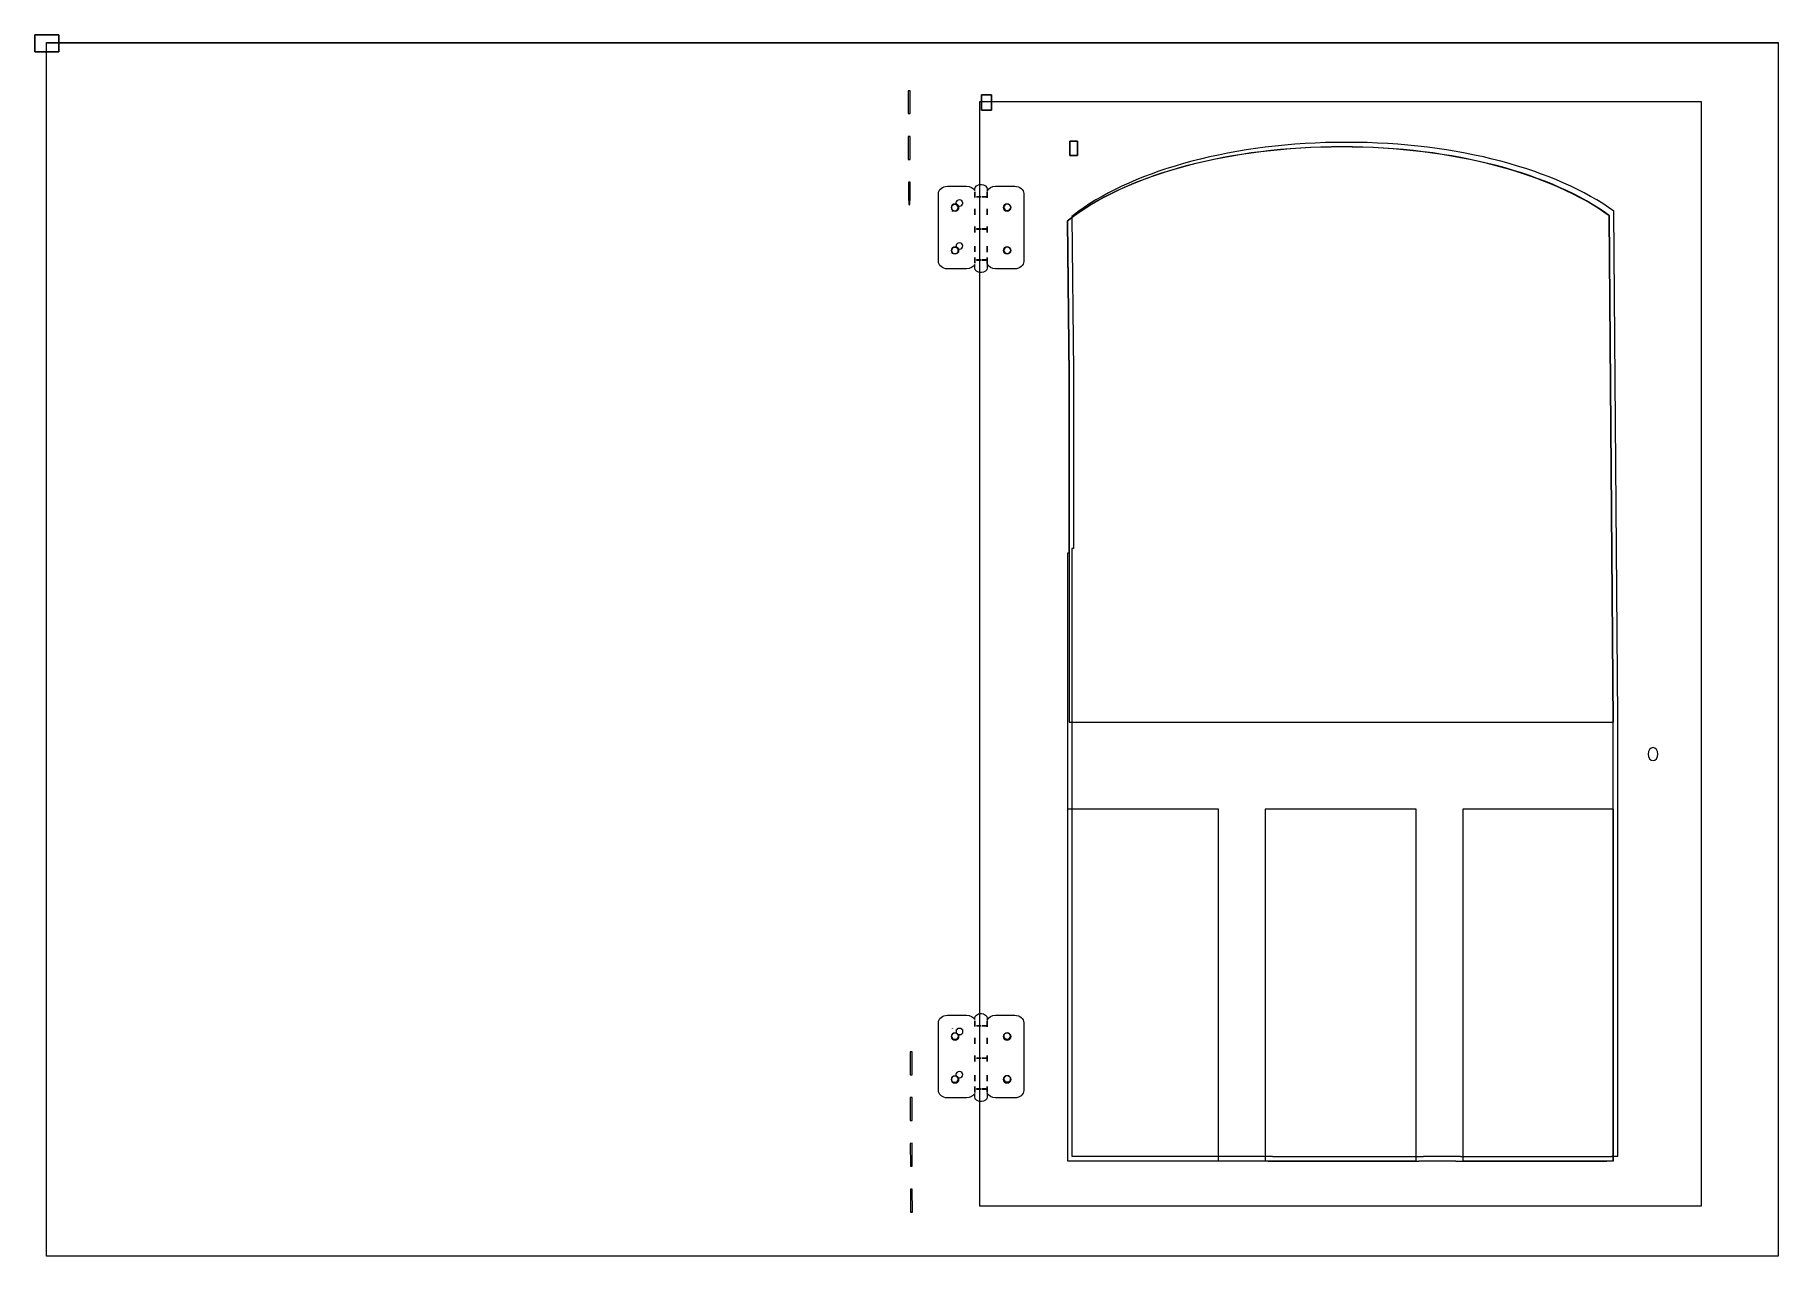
# Model space of a CAD drawing. Header units: centimetres. Extents: x -12.1 to 11.9, y -8.3 to 8.4.
import ezdxf

# ---------------------------------------------------------------- set-up
doc = ezdxf.new("R2010")
doc.units = ezdxf.units.CM
doc.header["$MEASUREMENT"] = 0
doc.header["$XCLIPFRAME"] = 0
doc.layers.add('Layer 1', color=7, linetype='Continuous')
picture_1 = doc.add_image_def('image1.jpg', size_in_pixel=(1713, 1200))
picture_2 = doc.add_image_def('image2.jpg', size_in_pixel=(1713, 1200))
picture_3 = doc.add_image_def('image3.jpg', size_in_pixel=(540, 1002))
picture_4 = doc.add_image_def('image4.jpg', size_in_pixel=(6, 6))
picture_5 = doc.add_image_def('image5.jpg', size_in_pixel=(6, 6))
picture_6 = doc.add_image_def('image6.jpg', size_in_pixel=(6, 6))
picture_7 = doc.add_image_def('image7.jpg', size_in_pixel=(6, 6))
picture_8 = doc.add_image_def('image8.jpg', size_in_pixel=(713, 1092))

msp = doc.modelspace()

# ---------------------------------------------------------------- linework, layer by layer
at = {"layer": 'Layer 1', "lineweight": 13}
for points, knots in [([(-11.89769, 8.33425), (-11.89769, 8.33425), (-11.89769, -8.3345), (-11.89769, -8.3345), (-11.89769, -8.3345), (-11.89769, -8.3345), (11.89745, -8.3345), (11.89745, -8.3345), (11.89745, -8.3345), (11.89745, -8.3345), (11.89745, 8.33425), (11.89745, 8.33425), (11.89745, 8.33425), (11.89745, 8.33425), (-11.89769, 8.33425), (-11.89769, 8.33425)], [0, 0, 0, 0, 0.2, 0.2, 0.2, 0.2, 0.4, 0.4, 0.4, 0.4, 0.6, 0.6, 0.6, 0.6, 1, 1, 1, 1]), ([(-11.8973, 8.33455), (-11.8973, 8.33455), (-11.8973, -8.3342), (-11.8973, -8.3342), (-11.8973, -8.3342), (-11.8973, -8.3342), (11.89784, -8.3342), (11.89784, -8.3342), (11.89784, -8.3342), (11.89784, -8.3342), (11.89784, 8.33455), (11.89784, 8.33455), (11.89784, 8.33455), (11.89784, 8.33455), (-11.8973, 8.33455), (-11.8973, 8.33455)], [0, 0, 0, 0, 0.2, 0.2, 0.2, 0.2, 0.4, 0.4, 0.4, 0.4, 0.6, 0.6, 0.6, 0.6, 1, 1, 1, 1]), ([(-0.05593, 7.67362), (-0.05593, 7.67362), (-0.0303, 7.67362), (-0.0303, 7.67362), (-0.0303, 7.67362), (-0.0303, 7.67362), (-0.02947, 7.35943), (-0.02947, 7.35943), (-0.02947, 7.35943), (-0.02947, 7.35943), (-0.0551, 7.35943), (-0.0551, 7.35943), (-0.0551, 7.35943), (-0.0551, 7.35943), (-0.05593, 7.67362), (-0.05593, 7.67362)], [0, 0, 0, 0, 0.2, 0.2, 0.2, 0.2, 0.4, 0.4, 0.4, 0.4, 0.6, 0.6, 0.6, 0.6, 1, 1, 1, 1]), ([(-0.05554, 7.67392), (-0.05554, 7.67392), (-0.02991, 7.67392), (-0.02991, 7.67392), (-0.02991, 7.67392), (-0.02991, 7.67392), (-0.02908, 7.35973), (-0.02908, 7.35973), (-0.02908, 7.35973), (-0.02908, 7.35973), (-0.05471, 7.35973), (-0.05471, 7.35973), (-0.05471, 7.35973), (-0.05471, 7.35973), (-0.05554, 7.67392), (-0.05554, 7.67392)], [0, 0, 0, 0, 0.2, 0.2, 0.2, 0.2, 0.4, 0.4, 0.4, 0.4, 0.6, 0.6, 0.6, 0.6, 1, 1, 1, 1]), ([(0.93084, 7.52793), (0.93084, 7.52793), (0.93084, -7.64923), (0.93084, -7.64923), (0.93084, -7.64923), (0.93084, -7.64923), (10.84114, -7.64923), (10.84114, -7.64923), (10.84114, -7.64923), (10.84114, -7.64923), (10.84114, 7.52793), (10.84114, 7.52793), (10.84114, 7.52793), (10.84114, 7.52793), (0.93084, 7.52793), (0.93084, 7.52793)], [0, 0, 0, 0, 0.2, 0.2, 0.2, 0.2, 0.4, 0.4, 0.4, 0.4, 0.6, 0.6, 0.6, 0.6, 1, 1, 1, 1]), ([(-0.02865, 7.04524), (-0.02865, 7.04524), (-0.02782, 6.73022), (-0.02782, 6.73022), (-0.02782, 6.73022), (-0.02782, 6.73022), (-0.05428, 6.73022), (-0.05428, 6.73022), (-0.05428, 6.73022), (-0.05428, 6.73022), (-0.05511, 7.04441), (-0.05511, 7.04441), (-0.05511, 7.04441), (-0.05511, 7.04441), (-0.02865, 7.04524), (-0.02865, 7.04524)], [0, 0, 0, 0, 0.2, 0.2, 0.2, 0.2, 0.4, 0.4, 0.4, 0.4, 0.6, 0.6, 0.6, 0.6, 1, 1, 1, 1]), ([(-0.02826, 7.04554), (-0.02826, 7.04554), (-0.02743, 6.73052), (-0.02743, 6.73052), (-0.02743, 6.73052), (-0.02743, 6.73052), (-0.05389, 6.73052), (-0.05389, 6.73052), (-0.05389, 6.73052), (-0.05389, 6.73052), (-0.05472, 7.04471), (-0.05472, 7.04471), (-0.05472, 7.04471), (-0.05472, 7.04471), (-0.02826, 7.04554), (-0.02826, 7.04554)], [0, 0, 0, 0, 0.2, 0.2, 0.2, 0.2, 0.4, 0.4, 0.4, 0.4, 0.6, 0.6, 0.6, 0.6, 1, 1, 1, 1]), ([(5.96499, 6.96503), (7.5049, 6.96503), (8.8593, 6.58789), (9.64022, 6.01832), (9.64022, 6.01832), (9.64022, 6.01832), (9.69562, -0.93774), (9.69562, -0.93774), (9.69562, -0.93774), (9.69562, -0.93774), (9.69397, -0.93774), (9.69397, -0.93774), (9.69397, -0.93774), (9.69397, -0.93774), (9.69397, -6.96363), (9.69397, -6.96363), (9.69397, -6.96363), (9.69397, -6.96363), (9.60633, -6.96363), (9.60633, -6.96363), (9.60633, -6.96363), (9.60633, -6.96363), (9.60633, -6.96528), (9.60633, -6.96528), (9.60633, -6.96528), (9.60633, -6.96528), (7.53266, -6.96528), (7.53266, -6.96528), (7.53266, -6.96528), (7.53266, -6.96528), (7.53266, -6.96363), (7.53266, -6.96363), (7.53266, -6.96363), (7.53266, -6.96363), (7.02582, -6.96363), (7.02582, -6.96363), (7.02582, -6.96363), (7.02582, -6.96363), (7.02582, -6.96528), (7.02582, -6.96528), (7.02582, -6.96528), (7.02582, -6.96528), (4.95215, -6.96528), (4.95215, -6.96528), (4.95215, -6.96528), (4.95215, -6.96528), (4.95215, -6.96363), (4.95215, -6.96363), (4.95215, -6.96363), (4.95215, -6.96363), (2.1947, -6.96363), (2.1947, -6.96363), (2.1947, -6.96363), (2.1947, -6.96363), (2.1947, 1.38397), (2.1947, 1.38397), (2.1947, 1.38397), (2.1947, 1.38397), (2.21372, 1.38397), (2.21372, 1.38397), (2.21372, 1.38397), (2.21372, 1.38397), (2.21372, 3.82144), (2.21372, 3.82144), (2.21372, 3.82144), (2.21372, 3.82144), (2.19388, 5.94555), (2.19388, 5.94555), (2.19388, 5.94555), (2.19388, 5.94555), (2.28896, 6.01831), (2.28896, 6.01831), (2.28896, 6.01831), (3.06987, 6.58788), (4.42511, 6.96502), (5.96501, 6.96502), (5.96501, 6.96502), (5.96501, 6.96502), (5.96499, 6.96503), (5.96499, 6.96503)], [0, 0, 0, 0, 0.04761905, 0.04761905, 0.04761905, 0.04761905, 0.0952381, 0.0952381, 0.0952381, 0.0952381, 0.14285714, 0.14285714, 0.14285714, 0.14285714, 0.19047619, 0.19047619, 0.19047619, 0.19047619, 0.23809524, 0.23809524, 0.23809524, 0.23809524, 0.28571429, 0.28571429, 0.28571429, 0.28571429, 0.33333333, 0.33333333, 0.33333333, 0.33333333, 0.38095238, 0.38095238, 0.38095238, 0.38095238, 0.42857143, 0.42857143, 0.42857143, 0.42857143, 0.47619048, 0.47619048, 0.47619048, 0.47619048, 0.52380952, 0.52380952, 0.52380952, 0.52380952, 0.57142857, 0.57142857, 0.57142857, 0.57142857, 0.61904762, 0.61904762, 0.61904762, 0.61904762, 0.66666667, 0.66666667, 0.66666667, 0.66666667, 0.71428571, 0.71428571, 0.71428571, 0.71428571, 0.76190476, 0.76190476, 0.76190476, 0.76190476, 0.80952381, 0.80952381, 0.80952381, 0.80952381, 0.85714286, 0.85714286, 0.85714286, 0.85714286, 0.9047619, 0.9047619, 0.9047619, 0.9047619, 1, 1, 1, 1]), ([(5.90186, 6.9019), (7.44177, 6.9019), (8.79617, 6.52476), (9.57709, 5.95519), (9.57709, 5.95519), (9.57709, 5.95519), (9.63249, -1.00087), (9.63249, -1.00087), (9.63249, -1.00087), (9.63249, -1.00087), (9.63084, -1.00087), (9.63084, -1.00087), (9.63084, -1.00087), (9.63084, -1.00087), (9.63084, -7.02676), (9.63084, -7.02676), (9.63084, -7.02676), (9.63084, -7.02676), (9.5432, -7.02676), (9.5432, -7.02676), (9.5432, -7.02676), (9.5432, -7.02676), (9.5432, -7.02841), (9.5432, -7.02841), (9.5432, -7.02841), (9.5432, -7.02841), (7.46953, -7.02841), (7.46953, -7.02841), (7.46953, -7.02841), (7.46953, -7.02841), (7.46953, -7.02676), (7.46953, -7.02676), (7.46953, -7.02676), (7.46953, -7.02676), (6.96269, -7.02676), (6.96269, -7.02676), (6.96269, -7.02676), (6.96269, -7.02676), (6.96269, -7.02841), (6.96269, -7.02841), (6.96269, -7.02841), (6.96269, -7.02841), (4.88902, -7.02841), (4.88902, -7.02841), (4.88902, -7.02841), (4.88902, -7.02841), (4.88902, -7.02676), (4.88902, -7.02676), (4.88902, -7.02676), (4.88902, -7.02676), (2.13157, -7.02676), (2.13157, -7.02676), (2.13157, -7.02676), (2.13157, -7.02676), (2.13157, 1.32084), (2.13157, 1.32084), (2.13157, 1.32084), (2.13157, 1.32084), (2.15059, 1.32084), (2.15059, 1.32084), (2.15059, 1.32084), (2.15059, 1.32084), (2.15059, 3.75831), (2.15059, 3.75831), (2.15059, 3.75831), (2.15059, 3.75831), (2.13075, 5.88242), (2.13075, 5.88242), (2.13075, 5.88242), (2.13075, 5.88242), (2.22583, 5.95518), (2.22583, 5.95518), (2.22583, 5.95518), (3.00672, 6.52477), (4.36196, 6.9019), (5.90186, 6.9019)], [0, 0, 0, 0, 0.05, 0.05, 0.05, 0.05, 0.1, 0.1, 0.1, 0.1, 0.15, 0.15, 0.15, 0.15, 0.2, 0.2, 0.2, 0.2, 0.25, 0.25, 0.25, 0.25, 0.3, 0.3, 0.3, 0.3, 0.35, 0.35, 0.35, 0.35, 0.4, 0.4, 0.4, 0.4, 0.45, 0.45, 0.45, 0.45, 0.5, 0.5, 0.5, 0.5, 0.55, 0.55, 0.55, 0.55, 0.6, 0.6, 0.6, 0.6, 0.65, 0.65, 0.65, 0.65, 0.7, 0.7, 0.7, 0.7, 0.75, 0.75, 0.75, 0.75, 0.8, 0.8, 0.8, 0.8, 0.85, 0.85, 0.85, 0.85, 0.9, 0.9, 0.9, 0.9, 1, 1, 1, 1]), ([(5.90584, 6.9045), (7.44574, 6.9045), (8.80098, 6.52736), (9.58189, 5.95779), (9.58189, 5.95779), (9.58189, 5.95779), (9.63729, -0.9991), (9.63729, -0.9991), (9.63729, -0.9991), (9.63729, -0.9991), (2.15537, -0.9991), (2.15537, -0.9991), (2.15537, -0.9991), (2.15537, -0.9991), (2.15537, 3.76009), (2.15537, 3.76009), (2.15537, 3.76009), (2.15537, 3.76009), (2.1347, 5.8842), (2.1347, 5.8842), (2.1347, 5.8842), (2.1347, 5.8842), (2.23061, 5.95779), (2.23061, 5.95779), (2.23061, 5.95779), (3.01152, 6.52736), (4.36593, 6.9045), (5.90584, 6.9045)], [0, 0, 0, 0, 0.125, 0.125, 0.125, 0.125, 0.25, 0.25, 0.25, 0.25, 0.375, 0.375, 0.375, 0.375, 0.5, 0.5, 0.5, 0.5, 0.625, 0.625, 0.625, 0.625, 0.75, 0.75, 0.75, 0.75, 1, 1, 1, 1]), ([(-0.05345, 6.41602), (-0.05345, 6.41602), (-0.02699, 6.41602), (-0.02699, 6.41602), (-0.02699, 6.41602), (-0.02699, 5.9982), (-0.0541, 5.99875), (-0.05345, 6.41602)], [0, 0, 0, 0, 0.33333333, 0.33333333, 0.33333333, 0.33333333, 1, 1, 1, 1]), ([(-0.05306, 6.41633), (-0.05306, 6.41633), (-0.0266, 6.41633), (-0.0266, 6.41633), (-0.0266, 6.41633), (-0.0266, 5.99851), (-0.05371, 5.99906), (-0.05306, 6.41633)], [0, 0, 0, 0, 0.33333333, 0.33333333, 0.33333333, 0.33333333, 1, 1, 1, 1]), ([(0.58456, 6.11146), (0.61059, 6.11146), (0.63169, 6.09219), (0.63169, 6.06847), (0.63169, 6.06847), (0.63169, 6.04475), (0.61059, 6.02548), (0.58456, 6.02548), (0.58456, 6.02548), (0.55853, 6.02548), (0.53743, 6.04475), (0.53743, 6.06847), (0.53743, 6.06847), (0.53743, 6.09219), (0.55853, 6.11146), (0.58456, 6.11146)], [0, 0, 0, 0, 0.2, 0.2, 0.2, 0.2, 0.4, 0.4, 0.4, 0.4, 0.6, 0.6, 0.6, 0.6, 1, 1, 1, 1]), ([(0.64769, 6.17459), (0.67372, 6.17459), (0.69482, 6.15532), (0.69482, 6.1316), (0.69482, 6.1316), (0.69482, 6.10788), (0.67372, 6.08861), (0.64769, 6.08861), (0.64769, 6.08861), (0.62166, 6.08861), (0.60056, 6.10788), (0.60056, 6.1316), (0.60056, 6.1316), (0.60056, 6.15532), (0.62166, 6.17459), (0.64769, 6.17459)], [0, 0, 0, 0, 0.2, 0.2, 0.2, 0.2, 0.4, 0.4, 0.4, 0.4, 0.6, 0.6, 0.6, 0.6, 1, 1, 1, 1]), ([(0.64808, 6.17489), (0.67411, 6.17489), (0.69521, 6.15562), (0.69521, 6.1319), (0.69521, 6.1319), (0.69521, 6.10818), (0.67411, 6.08891), (0.64808, 6.08891), (0.64808, 6.08891), (0.62205, 6.08891), (0.60095, 6.10818), (0.60095, 6.1319), (0.60095, 6.1319), (0.60095, 6.15562), (0.62205, 6.17489), (0.64808, 6.17489)], [0, 0, 0, 0, 0.2, 0.2, 0.2, 0.2, 0.4, 0.4, 0.4, 0.4, 0.6, 0.6, 0.6, 0.6, 1, 1, 1, 1]), ([(1.30622, 6.11571), (1.33226, 6.11571), (1.35335, 6.09644), (1.35335, 6.07272), (1.35335, 6.07272), (1.35335, 6.049), (1.33225, 6.02973), (1.30622, 6.02973), (1.30622, 6.02973), (1.28019, 6.02973), (1.25909, 6.049), (1.25909, 6.07272), (1.25909, 6.07272), (1.25909, 6.09644), (1.28019, 6.11571), (1.30622, 6.11571)], [0, 0, 0, 0, 0.2, 0.2, 0.2, 0.2, 0.4, 0.4, 0.4, 0.4, 0.6, 0.6, 0.6, 0.6, 1, 1, 1, 1]), ([(0.58539, 5.52194), (0.61142, 5.52194), (0.63252, 5.50267), (0.63252, 5.47895), (0.63252, 5.47895), (0.63252, 5.45523), (0.61142, 5.43596), (0.58539, 5.43596), (0.58539, 5.43596), (0.55936, 5.43596), (0.53826, 5.45523), (0.53826, 5.47895), (0.53826, 5.47895), (0.53826, 5.50267), (0.55936, 5.52194), (0.58539, 5.52194)], [0, 0, 0, 0, 0.2, 0.2, 0.2, 0.2, 0.4, 0.4, 0.4, 0.4, 0.6, 0.6, 0.6, 0.6, 1, 1, 1, 1]), ([(0.64852, 5.58507), (0.67455, 5.58507), (0.69565, 5.5658), (0.69565, 5.54208), (0.69565, 5.54208), (0.69565, 5.51836), (0.67455, 5.49909), (0.64852, 5.49909), (0.64852, 5.49909), (0.62249, 5.49909), (0.60139, 5.51836), (0.60139, 5.54208), (0.60139, 5.54208), (0.60139, 5.5658), (0.62249, 5.58507), (0.64852, 5.58507)], [0, 0, 0, 0, 0.2, 0.2, 0.2, 0.2, 0.4, 0.4, 0.4, 0.4, 0.6, 0.6, 0.6, 0.6, 1, 1, 1, 1]), ([(0.64891, 5.58537), (0.67494, 5.58537), (0.69604, 5.5661), (0.69604, 5.54238), (0.69604, 5.54238), (0.69604, 5.51866), (0.67494, 5.49939), (0.64891, 5.49939), (0.64891, 5.49939), (0.62288, 5.49939), (0.60178, 5.51866), (0.60178, 5.54238), (0.60178, 5.54238), (0.60178, 5.5661), (0.62288, 5.58537), (0.64891, 5.58537)], [0, 0, 0, 0, 0.2, 0.2, 0.2, 0.2, 0.4, 0.4, 0.4, 0.4, 0.6, 0.6, 0.6, 0.6, 1, 1, 1, 1]), ([(1.30539, 5.52536), (1.33142, 5.52536), (1.35252, 5.50609), (1.35252, 5.48237), (1.35252, 5.48237), (1.35252, 5.45865), (1.33142, 5.43938), (1.30539, 5.43938), (1.30539, 5.43938), (1.27936, 5.43938), (1.25826, 5.45865), (1.25826, 5.48237), (1.25826, 5.48237), (1.25826, 5.50609), (1.27936, 5.52536), (1.30539, 5.52536)], [0, 0, 0, 0, 0.2, 0.2, 0.2, 0.2, 0.4, 0.4, 0.4, 0.4, 0.6, 0.6, 0.6, 0.6, 1, 1, 1, 1]), ([(10.17968, -1.34884), (10.21664, -1.34884), (10.24665, -1.38886), (10.24665, -1.43814), (10.24665, -1.43814), (10.24665, -1.48742), (10.21664, -1.52744), (10.17968, -1.52744), (10.17968, -1.52744), (10.14272, -1.52744), (10.11271, -1.48742), (10.11271, -1.43814), (10.11271, -1.43814), (10.11271, -1.38886), (10.14272, -1.34884), (10.17968, -1.34884)], [0, 0, 0, 0, 0.2, 0.2, 0.2, 0.2, 0.4, 0.4, 0.4, 0.4, 0.6, 0.6, 0.6, 0.6, 1, 1, 1, 1]), ([(2.1347, -2.19386), (2.1347, -2.19386), (4.20837, -2.19386), (4.20837, -2.19386), (4.20837, -2.19386), (4.20837, -2.19386), (4.20837, -7.02581), (4.20837, -7.02581), (4.20837, -7.02581), (4.20837, -7.02581), (2.1347, -7.02581), (2.1347, -7.02581), (2.1347, -7.02581), (2.1347, -7.02581), (2.1347, -2.19386), (2.1347, -2.19386)], [0, 0, 0, 0, 0.2, 0.2, 0.2, 0.2, 0.4, 0.4, 0.4, 0.4, 0.6, 0.6, 0.6, 0.6, 1, 1, 1, 1]), ([(4.84916, -2.19386), (4.84916, -2.19386), (6.92283, -2.19386), (6.92283, -2.19386), (6.92283, -2.19386), (6.92283, -2.19386), (6.92283, -7.02581), (6.92283, -7.02581), (6.92283, -7.02581), (6.92283, -7.02581), (4.84916, -7.02581), (4.84916, -7.02581), (4.84916, -7.02581), (4.84916, -7.02581), (4.84916, -2.19386), (4.84916, -2.19386)], [0, 0, 0, 0, 0.2, 0.2, 0.2, 0.2, 0.4, 0.4, 0.4, 0.4, 0.6, 0.6, 0.6, 0.6, 1, 1, 1, 1]), ([(7.56362, -2.19386), (7.56362, -2.19386), (9.63729, -2.19386), (9.63729, -2.19386), (9.63729, -2.19386), (9.63729, -2.19386), (9.63729, -7.02581), (9.63729, -7.02581), (9.63729, -7.02581), (9.63729, -7.02581), (7.56362, -7.02581), (7.56362, -7.02581), (7.56362, -7.02581), (7.56362, -7.02581), (7.56362, -2.19386), (7.56362, -2.19386)], [0, 0, 0, 0, 0.2, 0.2, 0.2, 0.2, 0.4, 0.4, 0.4, 0.4, 0.6, 0.6, 0.6, 0.6, 1, 1, 1, 1]), ([(0.58622, -5.26976), (0.61225, -5.26976), (0.63335, -5.28903), (0.63335, -5.31275), (0.63335, -5.31275), (0.63335, -5.33647), (0.61225, -5.35574), (0.58622, -5.35574), (0.58622, -5.35574), (0.56019, -5.35574), (0.53826, -5.33647), (0.53826, -5.31275), (0.53826, -5.31275), (0.53826, -5.28903), (0.56018, -5.26976), (0.58622, -5.26976)], [0, 0, 0, 0, 0.2, 0.2, 0.2, 0.2, 0.4, 0.4, 0.4, 0.4, 0.6, 0.6, 0.6, 0.6, 1, 1, 1, 1]), ([(0.64934, -5.20663), (0.67537, -5.20663), (0.69647, -5.2259), (0.69647, -5.24962), (0.69647, -5.24962), (0.69647, -5.27334), (0.67537, -5.29261), (0.64934, -5.29261), (0.64934, -5.29261), (0.62331, -5.29261), (0.60138, -5.27334), (0.60138, -5.24962), (0.60138, -5.24962), (0.60138, -5.2259), (0.6233, -5.20663), (0.64934, -5.20663)], [0, 0, 0, 0, 0.2, 0.2, 0.2, 0.2, 0.4, 0.4, 0.4, 0.4, 0.6, 0.6, 0.6, 0.6, 1, 1, 1, 1]), ([(0.64974, -5.20632), (0.67577, -5.20632), (0.69687, -5.22559), (0.69687, -5.24931), (0.69687, -5.24931), (0.69687, -5.27303), (0.67577, -5.2923), (0.64974, -5.2923), (0.64974, -5.2923), (0.62371, -5.2923), (0.60178, -5.27303), (0.60178, -5.24931), (0.60178, -5.24931), (0.60178, -5.22559), (0.6237, -5.20632), (0.64974, -5.20632)], [0, 0, 0, 0, 0.2, 0.2, 0.2, 0.2, 0.4, 0.4, 0.4, 0.4, 0.6, 0.6, 0.6, 0.6, 1, 1, 1, 1]), ([(1.30374, -5.26798), (1.32977, -5.26798), (1.35087, -5.28725), (1.35087, -5.31097), (1.35087, -5.31097), (1.35087, -5.33469), (1.32977, -5.35396), (1.30374, -5.35396), (1.30374, -5.35396), (1.2777, -5.35396), (1.25661, -5.33469), (1.25661, -5.31097), (1.25661, -5.31097), (1.25661, -5.28725), (1.27771, -5.26798), (1.30374, -5.26798)], [0, 0, 0, 0, 0.2, 0.2, 0.2, 0.2, 0.4, 0.4, 0.4, 0.4, 0.6, 0.6, 0.6, 0.6, 1, 1, 1, 1]), ([(-0.02948, -5.52826), (-0.02948, -5.52826), (-0.00302, -5.52826), (-0.00302, -5.52826), (-0.00302, -5.52826), (-0.00302, -5.52826), (-0.00219, -5.84245), (-0.00219, -5.84245), (-0.00219, -5.84245), (-0.00219, -5.84245), (-0.02865, -5.84245), (-0.02865, -5.84245), (-0.02865, -5.84245), (-0.02865, -5.84245), (-0.02948, -5.52826), (-0.02948, -5.52826)], [0, 0, 0, 0, 0.2, 0.2, 0.2, 0.2, 0.4, 0.4, 0.4, 0.4, 0.6, 0.6, 0.6, 0.6, 1, 1, 1, 1]), ([(-0.02909, -5.52796), (-0.02909, -5.52796), (-0.00263, -5.52796), (-0.00263, -5.52796), (-0.00263, -5.52796), (-0.00263, -5.52796), (-0.0018, -5.84215), (-0.0018, -5.84215), (-0.0018, -5.84215), (-0.0018, -5.84215), (-0.02826, -5.84215), (-0.02826, -5.84215), (-0.02826, -5.84215), (-0.02826, -5.84215), (-0.02909, -5.52796), (-0.02909, -5.52796)], [0, 0, 0, 0, 0.2, 0.2, 0.2, 0.2, 0.4, 0.4, 0.4, 0.4, 0.6, 0.6, 0.6, 0.6, 1, 1, 1, 1]), ([(0.58456, -5.86093), (0.61059, -5.86093), (0.63169, -5.8802), (0.63169, -5.90392), (0.63169, -5.90392), (0.63169, -5.92764), (0.61059, -5.94691), (0.58456, -5.94691), (0.58456, -5.94691), (0.55853, -5.94691), (0.53743, -5.92764), (0.53743, -5.90392), (0.53743, -5.90392), (0.53743, -5.8802), (0.55853, -5.86093), (0.58456, -5.86093)], [0, 0, 0, 0, 0.2, 0.2, 0.2, 0.2, 0.4, 0.4, 0.4, 0.4, 0.6, 0.6, 0.6, 0.6, 1, 1, 1, 1]), ([(0.64769, -5.7978), (0.67372, -5.7978), (0.69482, -5.81707), (0.69482, -5.84079), (0.69482, -5.84079), (0.69482, -5.86451), (0.67372, -5.88378), (0.64769, -5.88378), (0.64769, -5.88378), (0.62166, -5.88378), (0.60056, -5.86451), (0.60056, -5.84079), (0.60056, -5.84079), (0.60056, -5.81707), (0.62166, -5.7978), (0.64769, -5.7978)], [0, 0, 0, 0, 0.2, 0.2, 0.2, 0.2, 0.4, 0.4, 0.4, 0.4, 0.6, 0.6, 0.6, 0.6, 1, 1, 1, 1]), ([(0.64808, -5.7975), (0.67411, -5.7975), (0.69521, -5.81677), (0.69521, -5.84049), (0.69521, -5.84049), (0.69521, -5.86421), (0.67411, -5.88348), (0.64808, -5.88348), (0.64808, -5.88348), (0.62205, -5.88348), (0.60095, -5.86421), (0.60095, -5.84049), (0.60095, -5.84049), (0.60095, -5.81677), (0.62205, -5.7975), (0.64808, -5.7975)], [0, 0, 0, 0, 0.2, 0.2, 0.2, 0.2, 0.4, 0.4, 0.4, 0.4, 0.6, 0.6, 0.6, 0.6, 1, 1, 1, 1]), ([(1.30456, -5.85668), (1.3306, -5.85668), (1.35169, -5.87595), (1.35169, -5.89967), (1.35169, -5.89967), (1.35169, -5.92339), (1.33059, -5.94184), (1.30456, -5.94184), (1.30456, -5.94184), (1.27853, -5.94184), (1.25743, -5.92339), (1.25743, -5.89967), (1.25743, -5.89967), (1.25743, -5.87595), (1.27853, -5.85668), (1.30456, -5.85668)], [0, 0, 0, 0, 0.2, 0.2, 0.2, 0.2, 0.4, 0.4, 0.4, 0.4, 0.6, 0.6, 0.6, 0.6, 1, 1, 1, 1]), ([(-0.02782, -6.15665), (-0.02782, -6.15665), (-0.00219, -6.15665), (-0.00219, -6.15665), (-0.00219, -6.15665), (-0.00219, -6.15665), (-0.00136, -6.47084), (-0.00136, -6.47084), (-0.00136, -6.47084), (-0.00136, -6.47084), (-0.02782, -6.47084), (-0.02782, -6.47084), (-0.02782, -6.47084), (-0.02782, -6.47084), (-0.02782, -6.15665), (-0.02782, -6.15665)], [0, 0, 0, 0, 0.2, 0.2, 0.2, 0.2, 0.4, 0.4, 0.4, 0.4, 0.6, 0.6, 0.6, 0.6, 1, 1, 1, 1]), ([(-0.02743, -6.15634), (-0.02743, -6.15634), (-0.0018, -6.15634), (-0.0018, -6.15634), (-0.0018, -6.15634), (-0.0018, -6.15634), (-0.00097, -6.47053), (-0.00097, -6.47053), (-0.00097, -6.47053), (-0.00097, -6.47053), (-0.02743, -6.47053), (-0.02743, -6.47053), (-0.02743, -6.47053), (-0.02743, -6.47053), (-0.02743, -6.15634), (-0.02743, -6.15634)], [0, 0, 0, 0, 0.2, 0.2, 0.2, 0.2, 0.4, 0.4, 0.4, 0.4, 0.6, 0.6, 0.6, 0.6, 1, 1, 1, 1]), ([(-0.00054, -6.78503), (-0.00054, -6.78503), (0.00029, -7.10005), (0.00029, -7.10005), (0.00029, -7.10005), (0.00029, -7.10005), (-0.02617, -7.10005), (-0.02617, -7.10005), (-0.02617, -7.10005), (-0.02617, -7.10005), (-0.027, -6.78586), (-0.027, -6.78586), (-0.027, -6.78586), (-0.027, -6.78586), (-0.00054, -6.78503), (-0.00054, -6.78503)], [0, 0, 0, 0, 0.2, 0.2, 0.2, 0.2, 0.4, 0.4, 0.4, 0.4, 0.6, 0.6, 0.6, 0.6, 1, 1, 1, 1]), ([(-0.00015, -6.78473), (-0.00015, -6.78473), (0.00068, -7.09975), (0.00068, -7.09975), (0.00068, -7.09975), (0.00068, -7.09975), (-0.02578, -7.09975), (-0.02578, -7.09975), (-0.02578, -7.09975), (-0.02578, -7.09975), (-0.02661, -6.78556), (-0.02661, -6.78556), (-0.02661, -6.78556), (-0.02661, -6.78556), (-0.00015, -6.78473), (-0.00015, -6.78473)], [0, 0, 0, 0, 0.2, 0.2, 0.2, 0.2, 0.4, 0.4, 0.4, 0.4, 0.6, 0.6, 0.6, 0.6, 1, 1, 1, 1]), ([(-0.02534, -7.41424), (-0.02534, -7.41424), (0.00029, -7.41424), (0.00029, -7.41424), (0.00029, -7.41424), (0.00029, -7.41424), (0.00112, -7.72843), (0.00112, -7.72843), (0.00112, -7.72843), (0.00112, -7.72843), (-0.02451, -7.72843), (-0.02451, -7.72843), (-0.02451, -7.72843), (-0.02451, -7.72843), (-0.02534, -7.41424), (-0.02534, -7.41424)], [0, 0, 0, 0, 0.2, 0.2, 0.2, 0.2, 0.4, 0.4, 0.4, 0.4, 0.6, 0.6, 0.6, 0.6, 1, 1, 1, 1]), ([(-0.02495, -7.41394), (-0.02495, -7.41394), (0.00068, -7.41394), (0.00068, -7.41394), (0.00068, -7.41394), (0.00068, -7.41394), (0.00151, -7.72813), (0.00151, -7.72813), (0.00151, -7.72813), (0.00151, -7.72813), (-0.02412, -7.72813), (-0.02412, -7.72813), (-0.02412, -7.72813), (-0.02412, -7.72813), (-0.02495, -7.41394), (-0.02495, -7.41394)], [0, 0, 0, 0, 0.2, 0.2, 0.2, 0.2, 0.4, 0.4, 0.4, 0.4, 0.6, 0.6, 0.6, 0.6, 1, 1, 1, 1])]:
    msp.add_open_spline(points, degree=3, knots=knots, dxfattribs=at)
at = {"layer": 'Layer 1', "color": 250, "lineweight": 0}
for points, knots in [([(0.93875, 6.38507), (0.89516, 6.38507), (0.86011, 6.356), (0.86011, 6.31984), (0.86011, 6.31984), (0.86011, 6.31984), (0.86011, 6.30262), (0.86011, 6.30262), (0.86011, 6.30262), (0.84071, 6.33811), (0.79764, 6.3627), (0.74746, 6.3627), (0.74746, 6.3627), (0.74746, 6.3627), (0.48276, 6.3627), (0.48276, 6.3627), (0.48276, 6.3627), (0.4143, 6.3627), (0.35916, 6.31696), (0.35916, 6.26017), (0.35916, 6.26017), (0.35916, 6.26017), (0.35916, 5.3302), (0.35916, 5.3302), (0.35916, 5.3302), (0.35916, 5.27341), (0.4143, 5.22767), (0.48276, 5.22767), (0.48276, 5.22767), (0.48276, 5.22767), (0.74746, 5.22767), (0.74746, 5.22767), (0.74746, 5.22767), (0.79764, 5.22767), (0.84071, 5.25226), (0.86011, 5.28775), (0.86011, 5.28775), (0.86011, 5.28775), (0.86011, 5.24137), (0.86011, 5.24137), (0.86011, 5.24137), (0.86011, 5.20521), (0.89516, 5.176), (0.93875, 5.176), (0.93875, 5.176), (0.93875, 5.176), (0.95019, 5.176), (0.95019, 5.176), (0.95019, 5.176), (0.99378, 5.176), (1.02883, 5.20521), (1.02883, 5.24137), (1.02883, 5.24137), (1.02883, 5.24137), (1.02883, 5.29453), (1.02883, 5.29453), (1.02883, 5.29453), (1.04624, 5.25545), (1.09144, 5.22767), (1.14475, 5.22767), (1.14475, 5.22767), (1.14475, 5.22767), (1.40945, 5.22767), (1.40945, 5.22767), (1.40945, 5.22767), (1.47791, 5.22767), (1.53305, 5.27341), (1.53305, 5.3302), (1.53305, 5.3302), (1.53305, 5.3302), (1.53305, 6.26017), (1.53305, 6.26017), (1.53305, 6.26017), (1.53305, 6.31696), (1.47791, 6.3627), (1.40945, 6.3627), (1.40945, 6.3627), (1.40945, 6.3627), (1.14475, 6.3627), (1.14475, 6.3627), (1.14475, 6.3627), (1.09144, 6.3627), (1.04625, 6.33492), (1.02883, 6.29584), (1.02883, 6.29584), (1.02883, 6.29584), (1.02883, 6.31985), (1.02883, 6.31985), (1.02883, 6.31985), (1.02883, 6.35601), (0.99378, 6.38508), (0.95019, 6.38508), (0.95019, 6.38508), (0.95019, 6.38508), (0.93875, 6.38508), (0.93875, 6.38508), (0.93875, 6.38508), (0.93875, 6.38508), (0.93875, 6.38507), (0.93875, 6.38507)], [0, 0, 0, 0, 0.03846154, 0.03846154, 0.03846154, 0.03846154, 0.07692308, 0.07692308, 0.07692308, 0.07692308, 0.11538462, 0.11538462, 0.11538462, 0.11538462, 0.15384615, 0.15384615, 0.15384615, 0.15384615, 0.19230769, 0.19230769, 0.19230769, 0.19230769, 0.23076923, 0.23076923, 0.23076923, 0.23076923, 0.26923077, 0.26923077, 0.26923077, 0.26923077, 0.30769231, 0.30769231, 0.30769231, 0.30769231, 0.34615385, 0.34615385, 0.34615385, 0.34615385, 0.38461538, 0.38461538, 0.38461538, 0.38461538, 0.42307692, 0.42307692, 0.42307692, 0.42307692, 0.46153846, 0.46153846, 0.46153846, 0.46153846, 0.5, 0.5, 0.5, 0.5, 0.53846154, 0.53846154, 0.53846154, 0.53846154, 0.57692308, 0.57692308, 0.57692308, 0.57692308, 0.61538462, 0.61538462, 0.61538462, 0.61538462, 0.65384615, 0.65384615, 0.65384615, 0.65384615, 0.69230769, 0.69230769, 0.69230769, 0.69230769, 0.73076923, 0.73076923, 0.73076923, 0.73076923, 0.76923077, 0.76923077, 0.76923077, 0.76923077, 0.80769231, 0.80769231, 0.80769231, 0.80769231, 0.84615385, 0.84615385, 0.84615385, 0.84615385, 0.88461538, 0.88461538, 0.88461538, 0.88461538, 0.92307692, 0.92307692, 0.92307692, 0.92307692, 1, 1, 1, 1]), ([(0.86011, 6.28688), (0.86087, 6.28688), (0.86142, 6.28614), (0.86142, 6.28512), (0.86142, 6.28512), (0.86142, 6.28512), (0.86142, 6.20781), (0.86142, 6.20781), (0.86142, 6.20781), (0.86142, 6.20679), (0.86087, 6.20591), (0.86011, 6.20591), (0.86011, 6.20591), (0.85935, 6.20591), (0.85864, 6.20679), (0.85864, 6.20781), (0.85864, 6.20781), (0.85864, 6.20781), (0.85864, 6.28512), (0.85864, 6.28512), (0.85864, 6.28512), (0.85864, 6.28614), (0.85935, 6.28688), (0.86011, 6.28688)], [0, 0, 0, 0, 0.14285714, 0.14285714, 0.14285714, 0.14285714, 0.28571429, 0.28571429, 0.28571429, 0.28571429, 0.42857143, 0.42857143, 0.42857143, 0.42857143, 0.57142857, 0.57142857, 0.57142857, 0.57142857, 0.71428571, 0.71428571, 0.71428571, 0.71428571, 1, 1, 1, 1]), ([(1.02917, 6.28511), (1.02993, 6.28511), (1.03048, 6.28437), (1.03048, 6.28335), (1.03048, 6.28335), (1.03048, 6.28335), (1.03048, 6.20604), (1.03048, 6.20604), (1.03048, 6.20604), (1.03048, 6.20502), (1.02993, 6.20414), (1.02917, 6.20414), (1.02917, 6.20414), (1.02841, 6.20414), (1.0277, 6.20502), (1.0277, 6.20604), (1.0277, 6.20604), (1.0277, 6.20604), (1.0277, 6.28335), (1.0277, 6.28335), (1.0277, 6.28335), (1.0277, 6.28437), (1.02841, 6.28511), (1.02917, 6.28511)], [0, 0, 0, 0, 0.14285714, 0.14285714, 0.14285714, 0.14285714, 0.28571429, 0.28571429, 0.28571429, 0.28571429, 0.42857143, 0.42857143, 0.42857143, 0.42857143, 0.57142857, 0.57142857, 0.57142857, 0.57142857, 0.71428571, 0.71428571, 0.71428571, 0.71428571, 1, 1, 1, 1]), ([(0.58756, 6.11789), (0.61771, 6.11789), (0.64217, 6.09627), (0.64217, 6.06974), (0.64217, 6.06974), (0.64217, 6.04322), (0.61771, 6.02173), (0.58756, 6.02173), (0.58756, 6.02173), (0.55741, 6.02173), (0.53295, 6.04322), (0.53295, 6.06974), (0.53295, 6.06974), (0.53295, 6.09626), (0.55741, 6.11789), (0.58756, 6.11789)], [0, 0, 0, 0, 0.2, 0.2, 0.2, 0.2, 0.4, 0.4, 0.4, 0.4, 0.6, 0.6, 0.6, 0.6, 1, 1, 1, 1]), ([(0.86011, 6.05252), (0.86087, 6.05252), (0.86142, 6.05178), (0.86142, 6.05076), (0.86142, 6.05076), (0.86142, 6.05076), (0.86142, 5.97345), (0.86142, 5.97345), (0.86142, 5.97345), (0.86142, 5.97243), (0.86087, 5.97155), (0.86011, 5.97155), (0.86011, 5.97155), (0.85935, 5.97155), (0.85864, 5.97243), (0.85864, 5.97345), (0.85864, 5.97345), (0.85864, 5.97345), (0.85864, 6.05076), (0.85864, 6.05076), (0.85864, 6.05076), (0.85864, 6.05178), (0.85935, 6.05252), (0.86011, 6.05252)], [0, 0, 0, 0, 0.14285714, 0.14285714, 0.14285714, 0.14285714, 0.28571429, 0.28571429, 0.28571429, 0.28571429, 0.42857143, 0.42857143, 0.42857143, 0.42857143, 0.57142857, 0.57142857, 0.57142857, 0.57142857, 0.71428571, 0.71428571, 0.71428571, 0.71428571, 1, 1, 1, 1]), ([(0.88382, 6.21812), (0.88382, 6.21812), (0.93892, 6.21812), (0.93892, 6.21812), (0.93892, 6.21812), (0.9396, 6.21812), (0.94023, 6.21774), (0.94023, 6.21717), (0.94023, 6.21717), (0.94023, 6.2166), (0.93961, 6.21609), (0.93892, 6.21609), (0.93892, 6.21609), (0.93892, 6.21609), (0.88382, 6.21609), (0.88382, 6.21609), (0.88382, 6.21609), (0.88314, 6.21609), (0.88251, 6.21661), (0.88251, 6.21717), (0.88251, 6.21717), (0.88251, 6.21774), (0.88313, 6.21812), (0.88382, 6.21812)], [0, 0, 0, 0, 0.14285714, 0.14285714, 0.14285714, 0.14285714, 0.28571429, 0.28571429, 0.28571429, 0.28571429, 0.42857143, 0.42857143, 0.42857143, 0.42857143, 0.57142857, 0.57142857, 0.57142857, 0.57142857, 0.71428571, 0.71428571, 0.71428571, 0.71428571, 1, 1, 1, 1]), ([(0.95706, 6.21812), (0.95706, 6.21812), (1.01216, 6.21812), (1.01216, 6.21812), (1.01216, 6.21812), (1.01284, 6.21812), (1.01347, 6.21774), (1.01347, 6.21717), (1.01347, 6.21717), (1.01347, 6.2166), (1.01285, 6.21609), (1.01216, 6.21609), (1.01216, 6.21609), (1.01216, 6.21609), (0.95706, 6.21609), (0.95706, 6.21609), (0.95706, 6.21609), (0.95637, 6.21609), (0.95575, 6.21661), (0.95575, 6.21717), (0.95575, 6.21717), (0.95575, 6.21774), (0.95637, 6.21812), (0.95706, 6.21812)], [0, 0, 0, 0, 0.14285714, 0.14285714, 0.14285714, 0.14285714, 0.28571429, 0.28571429, 0.28571429, 0.28571429, 0.42857143, 0.42857143, 0.42857143, 0.42857143, 0.57142857, 0.57142857, 0.57142857, 0.57142857, 0.71428571, 0.71428571, 0.71428571, 0.71428571, 1, 1, 1, 1]), ([(1.02917, 6.05076), (1.02993, 6.05076), (1.03048, 6.05002), (1.03048, 6.049), (1.03048, 6.049), (1.03048, 6.049), (1.03048, 5.97169), (1.03048, 5.97169), (1.03048, 5.97169), (1.03048, 5.97067), (1.02993, 5.96979), (1.02917, 5.96979), (1.02917, 5.96979), (1.02841, 5.96979), (1.0277, 5.97067), (1.0277, 5.97169), (1.0277, 5.97169), (1.0277, 5.97169), (1.0277, 6.049), (1.0277, 6.049), (1.0277, 6.049), (1.0277, 6.05002), (1.02841, 6.05076), (1.02917, 6.05076)], [0, 0, 0, 0, 0.14285714, 0.14285714, 0.14285714, 0.14285714, 0.28571429, 0.28571429, 0.28571429, 0.28571429, 0.42857143, 0.42857143, 0.42857143, 0.42857143, 0.57142857, 0.57142857, 0.57142857, 0.57142857, 0.71428571, 0.71428571, 0.71428571, 0.71428571, 1, 1, 1, 1]), ([(1.30253, 6.11789), (1.33268, 6.11789), (1.35714, 6.09627), (1.35714, 6.06974), (1.35714, 6.06974), (1.35714, 6.04322), (1.33268, 6.02173), (1.30253, 6.02173), (1.30253, 6.02173), (1.27238, 6.02173), (1.24792, 6.04322), (1.24792, 6.06974), (1.24792, 6.06974), (1.24792, 6.09626), (1.27238, 6.11789), (1.30253, 6.11789)], [0, 0, 0, 0, 0.2, 0.2, 0.2, 0.2, 0.4, 0.4, 0.4, 0.4, 0.6, 0.6, 0.6, 0.6, 1, 1, 1, 1]), ([(0.86011, 5.80949), (0.86087, 5.80949), (0.86142, 5.80875), (0.86142, 5.80773), (0.86142, 5.80773), (0.86142, 5.80773), (0.86142, 5.73043), (0.86142, 5.73043), (0.86142, 5.73043), (0.86142, 5.72941), (0.86087, 5.72853), (0.86011, 5.72853), (0.86011, 5.72853), (0.85935, 5.72853), (0.85864, 5.72941), (0.85864, 5.73043), (0.85864, 5.73043), (0.85864, 5.73043), (0.85864, 5.80773), (0.85864, 5.80773), (0.85864, 5.80773), (0.85864, 5.80875), (0.85935, 5.80949), (0.86011, 5.80949)], [0, 0, 0, 0, 0.14285714, 0.14285714, 0.14285714, 0.14285714, 0.28571429, 0.28571429, 0.28571429, 0.28571429, 0.42857143, 0.42857143, 0.42857143, 0.42857143, 0.57142857, 0.57142857, 0.57142857, 0.57142857, 0.71428571, 0.71428571, 0.71428571, 0.71428571, 1, 1, 1, 1]), ([(0.88382, 5.77545), (0.88382, 5.77545), (0.93892, 5.77545), (0.93892, 5.77545), (0.93892, 5.77545), (0.9396, 5.77545), (0.94023, 5.77507), (0.94023, 5.7745), (0.94023, 5.7745), (0.94023, 5.77393), (0.93961, 5.77342), (0.93892, 5.77342), (0.93892, 5.77342), (0.93892, 5.77342), (0.88382, 5.77342), (0.88382, 5.77342), (0.88382, 5.77342), (0.88314, 5.77342), (0.88251, 5.77394), (0.88251, 5.7745), (0.88251, 5.7745), (0.88251, 5.77507), (0.88313, 5.77545), (0.88382, 5.77545)], [0, 0, 0, 0, 0.14285714, 0.14285714, 0.14285714, 0.14285714, 0.28571429, 0.28571429, 0.28571429, 0.28571429, 0.42857143, 0.42857143, 0.42857143, 0.42857143, 0.57142857, 0.57142857, 0.57142857, 0.57142857, 0.71428571, 0.71428571, 0.71428571, 0.71428571, 1, 1, 1, 1]), ([(0.95706, 5.77545), (0.95706, 5.77545), (1.01216, 5.77545), (1.01216, 5.77545), (1.01216, 5.77545), (1.01284, 5.77545), (1.01347, 5.77507), (1.01347, 5.7745), (1.01347, 5.7745), (1.01347, 5.77393), (1.01285, 5.77342), (1.01216, 5.77342), (1.01216, 5.77342), (1.01216, 5.77342), (0.95706, 5.77342), (0.95706, 5.77342), (0.95706, 5.77342), (0.95637, 5.77342), (0.95575, 5.77394), (0.95575, 5.7745), (0.95575, 5.7745), (0.95575, 5.77507), (0.95637, 5.77545), (0.95706, 5.77545)], [0, 0, 0, 0, 0.14285714, 0.14285714, 0.14285714, 0.14285714, 0.28571429, 0.28571429, 0.28571429, 0.28571429, 0.42857143, 0.42857143, 0.42857143, 0.42857143, 0.57142857, 0.57142857, 0.57142857, 0.57142857, 0.71428571, 0.71428571, 0.71428571, 0.71428571, 1, 1, 1, 1]), ([(1.02917, 5.80772), (1.02993, 5.80772), (1.03048, 5.80698), (1.03048, 5.80596), (1.03048, 5.80596), (1.03048, 5.80596), (1.03048, 5.72866), (1.03048, 5.72866), (1.03048, 5.72866), (1.03048, 5.72764), (1.02993, 5.72676), (1.02917, 5.72676), (1.02917, 5.72676), (1.02841, 5.72676), (1.0277, 5.72764), (1.0277, 5.72866), (1.0277, 5.72866), (1.0277, 5.72866), (1.0277, 5.80596), (1.0277, 5.80596), (1.0277, 5.80596), (1.0277, 5.80698), (1.02841, 5.80772), (1.02917, 5.80772)], [0, 0, 0, 0, 0.14285714, 0.14285714, 0.14285714, 0.14285714, 0.28571429, 0.28571429, 0.28571429, 0.28571429, 0.42857143, 0.42857143, 0.42857143, 0.42857143, 0.57142857, 0.57142857, 0.57142857, 0.57142857, 0.71428571, 0.71428571, 0.71428571, 0.71428571, 1, 1, 1, 1]), ([(0.58756, 5.52834), (0.61771, 5.52834), (0.64217, 5.50685), (0.64217, 5.48033), (0.64217, 5.48033), (0.64217, 5.45381), (0.61771, 5.43232), (0.58756, 5.43232), (0.58756, 5.43232), (0.55741, 5.43232), (0.53295, 5.45381), (0.53295, 5.48033), (0.53295, 5.48033), (0.53295, 5.50685), (0.55741, 5.52834), (0.58756, 5.52834)], [0, 0, 0, 0, 0.2, 0.2, 0.2, 0.2, 0.4, 0.4, 0.4, 0.4, 0.6, 0.6, 0.6, 0.6, 1, 1, 1, 1]), ([(0.86011, 5.54041), (0.86087, 5.54041), (0.86142, 5.53967), (0.86142, 5.53865), (0.86142, 5.53865), (0.86142, 5.53865), (0.86142, 5.46135), (0.86142, 5.46135), (0.86142, 5.46135), (0.86142, 5.46033), (0.86087, 5.45945), (0.86011, 5.45945), (0.86011, 5.45945), (0.85935, 5.45945), (0.85864, 5.46033), (0.85864, 5.46135), (0.85864, 5.46135), (0.85864, 5.46135), (0.85864, 5.53865), (0.85864, 5.53865), (0.85864, 5.53865), (0.85864, 5.53967), (0.85935, 5.54041), (0.86011, 5.54041)], [0, 0, 0, 0, 0.14285714, 0.14285714, 0.14285714, 0.14285714, 0.28571429, 0.28571429, 0.28571429, 0.28571429, 0.42857143, 0.42857143, 0.42857143, 0.42857143, 0.57142857, 0.57142857, 0.57142857, 0.57142857, 0.71428571, 0.71428571, 0.71428571, 0.71428571, 1, 1, 1, 1]), ([(1.02917, 5.53865), (1.02993, 5.53865), (1.03048, 5.53791), (1.03048, 5.53689), (1.03048, 5.53689), (1.03048, 5.53689), (1.03048, 5.45958), (1.03048, 5.45958), (1.03048, 5.45958), (1.03048, 5.45856), (1.02993, 5.45768), (1.02917, 5.45768), (1.02917, 5.45768), (1.02841, 5.45768), (1.0277, 5.45856), (1.0277, 5.45958), (1.0277, 5.45958), (1.0277, 5.45958), (1.0277, 5.53689), (1.0277, 5.53689), (1.0277, 5.53689), (1.0277, 5.53791), (1.02841, 5.53865), (1.02917, 5.53865)], [0, 0, 0, 0, 0.14285714, 0.14285714, 0.14285714, 0.14285714, 0.28571429, 0.28571429, 0.28571429, 0.28571429, 0.42857143, 0.42857143, 0.42857143, 0.42857143, 0.57142857, 0.57142857, 0.57142857, 0.57142857, 0.71428571, 0.71428571, 0.71428571, 0.71428571, 1, 1, 1, 1]), ([(1.30253, 5.52834), (1.33268, 5.52834), (1.35714, 5.50685), (1.35714, 5.48033), (1.35714, 5.48033), (1.35714, 5.45381), (1.33268, 5.43232), (1.30253, 5.43232), (1.30253, 5.43232), (1.27238, 5.43232), (1.24792, 5.45381), (1.24792, 5.48033), (1.24792, 5.48033), (1.24792, 5.50685), (1.27238, 5.52834), (1.30253, 5.52834)], [0, 0, 0, 0, 0.2, 0.2, 0.2, 0.2, 0.4, 0.4, 0.4, 0.4, 0.6, 0.6, 0.6, 0.6, 1, 1, 1, 1]), ([(0.86011, 5.38418), (0.86087, 5.38418), (0.86142, 5.38344), (0.86142, 5.38242), (0.86142, 5.38242), (0.86142, 5.38242), (0.86142, 5.30511), (0.86142, 5.30511), (0.86142, 5.30511), (0.86142, 5.30409), (0.86087, 5.30321), (0.86011, 5.30321), (0.86011, 5.30321), (0.85935, 5.30321), (0.85864, 5.30409), (0.85864, 5.30511), (0.85864, 5.30511), (0.85864, 5.30511), (0.85864, 5.38242), (0.85864, 5.38242), (0.85864, 5.38242), (0.85864, 5.38344), (0.85935, 5.38418), (0.86011, 5.38418)], [0, 0, 0, 0, 0.14285714, 0.14285714, 0.14285714, 0.14285714, 0.28571429, 0.28571429, 0.28571429, 0.28571429, 0.42857143, 0.42857143, 0.42857143, 0.42857143, 0.57142857, 0.57142857, 0.57142857, 0.57142857, 0.71428571, 0.71428571, 0.71428571, 0.71428571, 1, 1, 1, 1]), ([(0.88382, 5.35013), (0.88382, 5.35013), (0.93892, 5.35013), (0.93892, 5.35013), (0.93892, 5.35013), (0.9396, 5.35013), (0.94023, 5.34975), (0.94023, 5.34918), (0.94023, 5.34918), (0.94023, 5.34861), (0.93961, 5.3481), (0.93892, 5.3481), (0.93892, 5.3481), (0.93892, 5.3481), (0.88382, 5.3481), (0.88382, 5.3481), (0.88382, 5.3481), (0.88314, 5.3481), (0.88251, 5.34862), (0.88251, 5.34918), (0.88251, 5.34918), (0.88251, 5.34975), (0.88313, 5.35013), (0.88382, 5.35013)], [0, 0, 0, 0, 0.14285714, 0.14285714, 0.14285714, 0.14285714, 0.28571429, 0.28571429, 0.28571429, 0.28571429, 0.42857143, 0.42857143, 0.42857143, 0.42857143, 0.57142857, 0.57142857, 0.57142857, 0.57142857, 0.71428571, 0.71428571, 0.71428571, 0.71428571, 1, 1, 1, 1]), ([(0.95706, 5.35013), (0.95706, 5.35013), (1.01216, 5.35013), (1.01216, 5.35013), (1.01216, 5.35013), (1.01284, 5.35013), (1.01347, 5.34975), (1.01347, 5.34918), (1.01347, 5.34918), (1.01347, 5.34861), (1.01285, 5.3481), (1.01216, 5.3481), (1.01216, 5.3481), (1.01216, 5.3481), (0.95706, 5.3481), (0.95706, 5.3481), (0.95706, 5.3481), (0.95637, 5.3481), (0.95575, 5.34862), (0.95575, 5.34918), (0.95575, 5.34918), (0.95575, 5.34975), (0.95637, 5.35013), (0.95706, 5.35013)], [0, 0, 0, 0, 0.14285714, 0.14285714, 0.14285714, 0.14285714, 0.28571429, 0.28571429, 0.28571429, 0.28571429, 0.42857143, 0.42857143, 0.42857143, 0.42857143, 0.57142857, 0.57142857, 0.57142857, 0.57142857, 0.71428571, 0.71428571, 0.71428571, 0.71428571, 1, 1, 1, 1]), ([(1.02917, 5.38241), (1.02993, 5.38241), (1.03048, 5.38167), (1.03048, 5.38065), (1.03048, 5.38065), (1.03048, 5.38065), (1.03048, 5.30335), (1.03048, 5.30335), (1.03048, 5.30335), (1.03048, 5.30233), (1.02993, 5.30145), (1.02917, 5.30145), (1.02917, 5.30145), (1.02841, 5.30145), (1.0277, 5.30233), (1.0277, 5.30335), (1.0277, 5.30335), (1.0277, 5.30335), (1.0277, 5.38065), (1.0277, 5.38065), (1.0277, 5.38065), (1.0277, 5.38167), (1.02841, 5.38241), (1.02917, 5.38241)], [0, 0, 0, 0, 0.14285714, 0.14285714, 0.14285714, 0.14285714, 0.28571429, 0.28571429, 0.28571429, 0.28571429, 0.42857143, 0.42857143, 0.42857143, 0.42857143, 0.57142857, 0.57142857, 0.57142857, 0.57142857, 0.71428571, 0.71428571, 0.71428571, 0.71428571, 1, 1, 1, 1]), ([(0.93883, -5.00336), (0.89524, -5.00336), (0.86019, -5.03243), (0.86019, -5.06859), (0.86019, -5.06859), (0.86019, -5.06859), (0.86019, -5.08581), (0.86019, -5.08581), (0.86019, -5.08581), (0.84079, -5.05032), (0.79772, -5.02573), (0.74754, -5.02573), (0.74754, -5.02573), (0.74754, -5.02573), (0.48284, -5.02573), (0.48284, -5.02573), (0.48284, -5.02573), (0.41438, -5.02573), (0.35924, -5.07147), (0.35924, -5.12826), (0.35924, -5.12826), (0.35924, -5.12826), (0.35924, -6.05823), (0.35924, -6.05823), (0.35924, -6.05823), (0.35924, -6.11502), (0.41438, -6.16076), (0.48284, -6.16076), (0.48284, -6.16076), (0.48284, -6.16076), (0.74754, -6.16076), (0.74754, -6.16076), (0.74754, -6.16076), (0.79772, -6.16076), (0.84079, -6.13617), (0.86019, -6.10068), (0.86019, -6.10068), (0.86019, -6.10068), (0.86019, -6.14706), (0.86019, -6.14706), (0.86019, -6.14706), (0.86019, -6.18322), (0.89524, -6.21243), (0.93883, -6.21243), (0.93883, -6.21243), (0.93883, -6.21243), (0.95027, -6.21243), (0.95027, -6.21243), (0.95027, -6.21243), (0.99386, -6.21243), (1.02891, -6.18322), (1.02891, -6.14706), (1.02891, -6.14706), (1.02891, -6.14706), (1.02891, -6.0939), (1.02891, -6.0939), (1.02891, -6.0939), (1.04632, -6.13298), (1.09152, -6.16076), (1.14483, -6.16076), (1.14483, -6.16076), (1.14483, -6.16076), (1.40953, -6.16076), (1.40953, -6.16076), (1.40953, -6.16076), (1.47799, -6.16076), (1.53313, -6.11502), (1.53313, -6.05823), (1.53313, -6.05823), (1.53313, -6.05823), (1.53313, -5.12826), (1.53313, -5.12826), (1.53313, -5.12826), (1.53313, -5.07147), (1.47799, -5.02573), (1.40953, -5.02573), (1.40953, -5.02573), (1.40953, -5.02573), (1.14483, -5.02573), (1.14483, -5.02573), (1.14483, -5.02573), (1.09152, -5.02573), (1.04633, -5.05351), (1.02891, -5.09259), (1.02891, -5.09259), (1.02891, -5.09259), (1.02891, -5.06858), (1.02891, -5.06858), (1.02891, -5.06858), (1.02891, -5.03242), (0.99386, -5.00335), (0.95027, -5.00335), (0.95027, -5.00335), (0.95027, -5.00335), (0.93883, -5.00335), (0.93883, -5.00335), (0.93883, -5.00335), (0.93883, -5.00335), (0.93883, -5.00336), (0.93883, -5.00336)], [0, 0, 0, 0, 0.03846154, 0.03846154, 0.03846154, 0.03846154, 0.07692308, 0.07692308, 0.07692308, 0.07692308, 0.11538462, 0.11538462, 0.11538462, 0.11538462, 0.15384615, 0.15384615, 0.15384615, 0.15384615, 0.19230769, 0.19230769, 0.19230769, 0.19230769, 0.23076923, 0.23076923, 0.23076923, 0.23076923, 0.26923077, 0.26923077, 0.26923077, 0.26923077, 0.30769231, 0.30769231, 0.30769231, 0.30769231, 0.34615385, 0.34615385, 0.34615385, 0.34615385, 0.38461538, 0.38461538, 0.38461538, 0.38461538, 0.42307692, 0.42307692, 0.42307692, 0.42307692, 0.46153846, 0.46153846, 0.46153846, 0.46153846, 0.5, 0.5, 0.5, 0.5, 0.53846154, 0.53846154, 0.53846154, 0.53846154, 0.57692308, 0.57692308, 0.57692308, 0.57692308, 0.61538462, 0.61538462, 0.61538462, 0.61538462, 0.65384615, 0.65384615, 0.65384615, 0.65384615, 0.69230769, 0.69230769, 0.69230769, 0.69230769, 0.73076923, 0.73076923, 0.73076923, 0.73076923, 0.76923077, 0.76923077, 0.76923077, 0.76923077, 0.80769231, 0.80769231, 0.80769231, 0.80769231, 0.84615385, 0.84615385, 0.84615385, 0.84615385, 0.88461538, 0.88461538, 0.88461538, 0.88461538, 0.92307692, 0.92307692, 0.92307692, 0.92307692, 1, 1, 1, 1]), ([(0.86019, -5.10156), (0.86095, -5.10156), (0.8615, -5.1023), (0.8615, -5.10332), (0.8615, -5.10332), (0.8615, -5.10332), (0.8615, -5.18062), (0.8615, -5.18062), (0.8615, -5.18062), (0.8615, -5.18164), (0.86095, -5.18252), (0.86019, -5.18252), (0.86019, -5.18252), (0.85943, -5.18252), (0.85872, -5.18164), (0.85872, -5.18062), (0.85872, -5.18062), (0.85872, -5.18062), (0.85872, -5.10332), (0.85872, -5.10332), (0.85872, -5.10332), (0.85872, -5.1023), (0.85943, -5.10156), (0.86019, -5.10156)], [0, 0, 0, 0, 0.14285714, 0.14285714, 0.14285714, 0.14285714, 0.28571429, 0.28571429, 0.28571429, 0.28571429, 0.42857143, 0.42857143, 0.42857143, 0.42857143, 0.57142857, 0.57142857, 0.57142857, 0.57142857, 0.71428571, 0.71428571, 0.71428571, 0.71428571, 1, 1, 1, 1]), ([(0.8839, -5.17032), (0.8839, -5.17032), (0.939, -5.17032), (0.939, -5.17032), (0.939, -5.17032), (0.93969, -5.17032), (0.94031, -5.1707), (0.94031, -5.17127), (0.94031, -5.17127), (0.94031, -5.17184), (0.93969, -5.17235), (0.939, -5.17235), (0.939, -5.17235), (0.939, -5.17235), (0.8839, -5.17235), (0.8839, -5.17235), (0.8839, -5.17235), (0.88322, -5.17235), (0.88259, -5.17183), (0.88259, -5.17127), (0.88259, -5.17127), (0.88259, -5.1707), (0.88321, -5.17032), (0.8839, -5.17032)], [0, 0, 0, 0, 0.14285714, 0.14285714, 0.14285714, 0.14285714, 0.28571429, 0.28571429, 0.28571429, 0.28571429, 0.42857143, 0.42857143, 0.42857143, 0.42857143, 0.57142857, 0.57142857, 0.57142857, 0.57142857, 0.71428571, 0.71428571, 0.71428571, 0.71428571, 1, 1, 1, 1]), ([(0.95714, -5.17032), (0.95714, -5.17032), (1.01224, -5.17032), (1.01224, -5.17032), (1.01224, -5.17032), (1.01292, -5.17032), (1.01355, -5.1707), (1.01355, -5.17127), (1.01355, -5.17127), (1.01355, -5.17184), (1.01292, -5.17235), (1.01224, -5.17235), (1.01224, -5.17235), (1.01224, -5.17235), (0.95714, -5.17235), (0.95714, -5.17235), (0.95714, -5.17235), (0.95645, -5.17235), (0.95583, -5.17183), (0.95583, -5.17127), (0.95583, -5.17127), (0.95583, -5.1707), (0.95645, -5.17032), (0.95714, -5.17032)], [0, 0, 0, 0, 0.14285714, 0.14285714, 0.14285714, 0.14285714, 0.28571429, 0.28571429, 0.28571429, 0.28571429, 0.42857143, 0.42857143, 0.42857143, 0.42857143, 0.57142857, 0.57142857, 0.57142857, 0.57142857, 0.71428571, 0.71428571, 0.71428571, 0.71428571, 1, 1, 1, 1]), ([(1.02925, -5.10332), (1.03001, -5.10332), (1.03056, -5.10406), (1.03056, -5.10508), (1.03056, -5.10508), (1.03056, -5.10508), (1.03056, -5.18238), (1.03056, -5.18238), (1.03056, -5.18238), (1.03056, -5.1834), (1.03001, -5.18428), (1.02925, -5.18428), (1.02925, -5.18428), (1.02849, -5.18428), (1.02778, -5.1834), (1.02778, -5.18238), (1.02778, -5.18238), (1.02778, -5.18238), (1.02778, -5.10508), (1.02778, -5.10508), (1.02778, -5.10508), (1.02778, -5.10406), (1.02849, -5.10332), (1.02925, -5.10332)], [0, 0, 0, 0, 0.14285714, 0.14285714, 0.14285714, 0.14285714, 0.28571429, 0.28571429, 0.28571429, 0.28571429, 0.42857143, 0.42857143, 0.42857143, 0.42857143, 0.57142857, 0.57142857, 0.57142857, 0.57142857, 0.71428571, 0.71428571, 0.71428571, 0.71428571, 1, 1, 1, 1]), ([(0.58764, -5.27054), (0.61779, -5.27054), (0.64225, -5.29216), (0.64225, -5.31869), (0.64225, -5.31869), (0.64225, -5.34521), (0.61779, -5.3667), (0.58764, -5.3667), (0.58764, -5.3667), (0.55749, -5.3667), (0.53303, -5.34521), (0.53303, -5.31869), (0.53303, -5.31869), (0.53303, -5.29217), (0.55749, -5.27054), (0.58764, -5.27054)], [0, 0, 0, 0, 0.2, 0.2, 0.2, 0.2, 0.4, 0.4, 0.4, 0.4, 0.6, 0.6, 0.6, 0.6, 1, 1, 1, 1]), ([(0.86019, -5.33591), (0.86095, -5.33591), (0.8615, -5.33665), (0.8615, -5.33767), (0.8615, -5.33767), (0.8615, -5.33767), (0.8615, -5.41497), (0.8615, -5.41497), (0.8615, -5.41497), (0.8615, -5.41599), (0.86095, -5.41687), (0.86019, -5.41687), (0.86019, -5.41687), (0.85943, -5.41687), (0.85872, -5.41599), (0.85872, -5.41497), (0.85872, -5.41497), (0.85872, -5.41497), (0.85872, -5.33767), (0.85872, -5.33767), (0.85872, -5.33767), (0.85872, -5.33665), (0.85943, -5.33591), (0.86019, -5.33591)], [0, 0, 0, 0, 0.14285714, 0.14285714, 0.14285714, 0.14285714, 0.28571429, 0.28571429, 0.28571429, 0.28571429, 0.42857143, 0.42857143, 0.42857143, 0.42857143, 0.57142857, 0.57142857, 0.57142857, 0.57142857, 0.71428571, 0.71428571, 0.71428571, 0.71428571, 1, 1, 1, 1]), ([(1.02925, -5.33767), (1.03001, -5.33767), (1.03056, -5.33841), (1.03056, -5.33943), (1.03056, -5.33943), (1.03056, -5.33943), (1.03056, -5.41673), (1.03056, -5.41673), (1.03056, -5.41673), (1.03056, -5.41775), (1.03001, -5.41863), (1.02925, -5.41863), (1.02925, -5.41863), (1.02849, -5.41863), (1.02778, -5.41775), (1.02778, -5.41673), (1.02778, -5.41673), (1.02778, -5.41673), (1.02778, -5.33943), (1.02778, -5.33943), (1.02778, -5.33943), (1.02778, -5.33841), (1.02849, -5.33767), (1.02925, -5.33767)], [0, 0, 0, 0, 0.14285714, 0.14285714, 0.14285714, 0.14285714, 0.28571429, 0.28571429, 0.28571429, 0.28571429, 0.42857143, 0.42857143, 0.42857143, 0.42857143, 0.57142857, 0.57142857, 0.57142857, 0.57142857, 0.71428571, 0.71428571, 0.71428571, 0.71428571, 1, 1, 1, 1]), ([(1.30261, -5.27054), (1.33276, -5.27054), (1.35722, -5.29216), (1.35722, -5.31869), (1.35722, -5.31869), (1.35722, -5.34521), (1.33276, -5.3667), (1.30261, -5.3667), (1.30261, -5.3667), (1.27246, -5.3667), (1.248, -5.34521), (1.248, -5.31869), (1.248, -5.31869), (1.248, -5.29217), (1.27246, -5.27054), (1.30261, -5.27054)], [0, 0, 0, 0, 0.2, 0.2, 0.2, 0.2, 0.4, 0.4, 0.4, 0.4, 0.6, 0.6, 0.6, 0.6, 1, 1, 1, 1]), ([(0.86019, -5.57895), (0.86095, -5.57895), (0.8615, -5.57969), (0.8615, -5.58071), (0.8615, -5.58071), (0.8615, -5.58071), (0.8615, -5.65801), (0.8615, -5.65801), (0.8615, -5.65801), (0.8615, -5.65903), (0.86095, -5.65991), (0.86019, -5.65991), (0.86019, -5.65991), (0.85943, -5.65991), (0.85872, -5.65903), (0.85872, -5.65801), (0.85872, -5.65801), (0.85872, -5.65801), (0.85872, -5.58071), (0.85872, -5.58071), (0.85872, -5.58071), (0.85872, -5.57969), (0.85943, -5.57895), (0.86019, -5.57895)], [0, 0, 0, 0, 0.14285714, 0.14285714, 0.14285714, 0.14285714, 0.28571429, 0.28571429, 0.28571429, 0.28571429, 0.42857143, 0.42857143, 0.42857143, 0.42857143, 0.57142857, 0.57142857, 0.57142857, 0.57142857, 0.71428571, 0.71428571, 0.71428571, 0.71428571, 1, 1, 1, 1]), ([(0.8839, -5.61299), (0.8839, -5.61299), (0.939, -5.61299), (0.939, -5.61299), (0.939, -5.61299), (0.93969, -5.61299), (0.94031, -5.61337), (0.94031, -5.61394), (0.94031, -5.61394), (0.94031, -5.61451), (0.93969, -5.61502), (0.939, -5.61502), (0.939, -5.61502), (0.939, -5.61502), (0.8839, -5.61502), (0.8839, -5.61502), (0.8839, -5.61502), (0.88322, -5.61502), (0.88259, -5.6145), (0.88259, -5.61394), (0.88259, -5.61394), (0.88259, -5.61337), (0.88321, -5.61299), (0.8839, -5.61299)], [0, 0, 0, 0, 0.14285714, 0.14285714, 0.14285714, 0.14285714, 0.28571429, 0.28571429, 0.28571429, 0.28571429, 0.42857143, 0.42857143, 0.42857143, 0.42857143, 0.57142857, 0.57142857, 0.57142857, 0.57142857, 0.71428571, 0.71428571, 0.71428571, 0.71428571, 1, 1, 1, 1]), ([(0.95714, -5.61299), (0.95714, -5.61299), (1.01224, -5.61299), (1.01224, -5.61299), (1.01224, -5.61299), (1.01292, -5.61299), (1.01355, -5.61337), (1.01355, -5.61394), (1.01355, -5.61394), (1.01355, -5.61451), (1.01292, -5.61502), (1.01224, -5.61502), (1.01224, -5.61502), (1.01224, -5.61502), (0.95714, -5.61502), (0.95714, -5.61502), (0.95714, -5.61502), (0.95645, -5.61502), (0.95583, -5.6145), (0.95583, -5.61394), (0.95583, -5.61394), (0.95583, -5.61337), (0.95645, -5.61299), (0.95714, -5.61299)], [0, 0, 0, 0, 0.14285714, 0.14285714, 0.14285714, 0.14285714, 0.28571429, 0.28571429, 0.28571429, 0.28571429, 0.42857143, 0.42857143, 0.42857143, 0.42857143, 0.57142857, 0.57142857, 0.57142857, 0.57142857, 0.71428571, 0.71428571, 0.71428571, 0.71428571, 1, 1, 1, 1]), ([(1.02925, -5.58071), (1.03001, -5.58071), (1.03056, -5.58145), (1.03056, -5.58247), (1.03056, -5.58247), (1.03056, -5.58247), (1.03056, -5.65977), (1.03056, -5.65977), (1.03056, -5.65977), (1.03056, -5.66079), (1.03001, -5.66167), (1.02925, -5.66167), (1.02925, -5.66167), (1.02849, -5.66167), (1.02778, -5.66079), (1.02778, -5.65977), (1.02778, -5.65977), (1.02778, -5.65977), (1.02778, -5.58247), (1.02778, -5.58247), (1.02778, -5.58247), (1.02778, -5.58145), (1.02849, -5.58071), (1.02925, -5.58071)], [0, 0, 0, 0, 0.14285714, 0.14285714, 0.14285714, 0.14285714, 0.28571429, 0.28571429, 0.28571429, 0.28571429, 0.42857143, 0.42857143, 0.42857143, 0.42857143, 0.57142857, 0.57142857, 0.57142857, 0.57142857, 0.71428571, 0.71428571, 0.71428571, 0.71428571, 1, 1, 1, 1]), ([(0.58764, -5.86009), (0.61779, -5.86009), (0.64225, -5.88158), (0.64225, -5.9081), (0.64225, -5.9081), (0.64225, -5.93462), (0.61779, -5.95611), (0.58764, -5.95611), (0.58764, -5.95611), (0.55749, -5.95611), (0.53303, -5.93462), (0.53303, -5.9081), (0.53303, -5.9081), (0.53303, -5.88158), (0.55749, -5.86009), (0.58764, -5.86009)], [0, 0, 0, 0, 0.2, 0.2, 0.2, 0.2, 0.4, 0.4, 0.4, 0.4, 0.6, 0.6, 0.6, 0.6, 1, 1, 1, 1]), ([(0.86019, -5.84802), (0.86095, -5.84802), (0.8615, -5.84876), (0.8615, -5.84978), (0.8615, -5.84978), (0.8615, -5.84978), (0.8615, -5.92708), (0.8615, -5.92708), (0.8615, -5.92708), (0.8615, -5.9281), (0.86095, -5.92898), (0.86019, -5.92898), (0.86019, -5.92898), (0.85943, -5.92898), (0.85872, -5.9281), (0.85872, -5.92708), (0.85872, -5.92708), (0.85872, -5.92708), (0.85872, -5.84978), (0.85872, -5.84978), (0.85872, -5.84978), (0.85872, -5.84876), (0.85943, -5.84802), (0.86019, -5.84802)], [0, 0, 0, 0, 0.14285714, 0.14285714, 0.14285714, 0.14285714, 0.28571429, 0.28571429, 0.28571429, 0.28571429, 0.42857143, 0.42857143, 0.42857143, 0.42857143, 0.57142857, 0.57142857, 0.57142857, 0.57142857, 0.71428571, 0.71428571, 0.71428571, 0.71428571, 1, 1, 1, 1]), ([(1.02925, -5.84978), (1.03001, -5.84978), (1.03056, -5.85052), (1.03056, -5.85154), (1.03056, -5.85154), (1.03056, -5.85154), (1.03056, -5.92885), (1.03056, -5.92885), (1.03056, -5.92885), (1.03056, -5.92987), (1.03001, -5.93075), (1.02925, -5.93075), (1.02925, -5.93075), (1.02849, -5.93075), (1.02778, -5.92987), (1.02778, -5.92885), (1.02778, -5.92885), (1.02778, -5.92885), (1.02778, -5.85154), (1.02778, -5.85154), (1.02778, -5.85154), (1.02778, -5.85052), (1.02849, -5.84978), (1.02925, -5.84978)], [0, 0, 0, 0, 0.14285714, 0.14285714, 0.14285714, 0.14285714, 0.28571429, 0.28571429, 0.28571429, 0.28571429, 0.42857143, 0.42857143, 0.42857143, 0.42857143, 0.57142857, 0.57142857, 0.57142857, 0.57142857, 0.71428571, 0.71428571, 0.71428571, 0.71428571, 1, 1, 1, 1]), ([(1.30261, -5.86009), (1.33276, -5.86009), (1.35722, -5.88158), (1.35722, -5.9081), (1.35722, -5.9081), (1.35722, -5.93462), (1.33276, -5.95611), (1.30261, -5.95611), (1.30261, -5.95611), (1.27246, -5.95611), (1.248, -5.93462), (1.248, -5.9081), (1.248, -5.9081), (1.248, -5.88158), (1.27246, -5.86009), (1.30261, -5.86009)], [0, 0, 0, 0, 0.2, 0.2, 0.2, 0.2, 0.4, 0.4, 0.4, 0.4, 0.6, 0.6, 0.6, 0.6, 1, 1, 1, 1]), ([(0.86019, -6.00426), (0.86095, -6.00426), (0.8615, -6.005), (0.8615, -6.00602), (0.8615, -6.00602), (0.8615, -6.00602), (0.8615, -6.08333), (0.8615, -6.08333), (0.8615, -6.08333), (0.8615, -6.08435), (0.86095, -6.08523), (0.86019, -6.08523), (0.86019, -6.08523), (0.85943, -6.08523), (0.85872, -6.08435), (0.85872, -6.08333), (0.85872, -6.08333), (0.85872, -6.08333), (0.85872, -6.00602), (0.85872, -6.00602), (0.85872, -6.00602), (0.85872, -6.005), (0.85943, -6.00426), (0.86019, -6.00426)], [0, 0, 0, 0, 0.14285714, 0.14285714, 0.14285714, 0.14285714, 0.28571429, 0.28571429, 0.28571429, 0.28571429, 0.42857143, 0.42857143, 0.42857143, 0.42857143, 0.57142857, 0.57142857, 0.57142857, 0.57142857, 0.71428571, 0.71428571, 0.71428571, 0.71428571, 1, 1, 1, 1]), ([(0.8839, -6.0383), (0.8839, -6.0383), (0.939, -6.0383), (0.939, -6.0383), (0.939, -6.0383), (0.93969, -6.0383), (0.94031, -6.03868), (0.94031, -6.03925), (0.94031, -6.03925), (0.94031, -6.03982), (0.93969, -6.04033), (0.939, -6.04033), (0.939, -6.04033), (0.939, -6.04033), (0.8839, -6.04033), (0.8839, -6.04033), (0.8839, -6.04033), (0.88322, -6.04033), (0.88259, -6.03981), (0.88259, -6.03925), (0.88259, -6.03925), (0.88259, -6.03868), (0.88321, -6.0383), (0.8839, -6.0383)], [0, 0, 0, 0, 0.14285714, 0.14285714, 0.14285714, 0.14285714, 0.28571429, 0.28571429, 0.28571429, 0.28571429, 0.42857143, 0.42857143, 0.42857143, 0.42857143, 0.57142857, 0.57142857, 0.57142857, 0.57142857, 0.71428571, 0.71428571, 0.71428571, 0.71428571, 1, 1, 1, 1]), ([(0.95714, -6.0383), (0.95714, -6.0383), (1.01224, -6.0383), (1.01224, -6.0383), (1.01224, -6.0383), (1.01292, -6.0383), (1.01355, -6.03868), (1.01355, -6.03925), (1.01355, -6.03925), (1.01355, -6.03982), (1.01292, -6.04033), (1.01224, -6.04033), (1.01224, -6.04033), (1.01224, -6.04033), (0.95714, -6.04033), (0.95714, -6.04033), (0.95714, -6.04033), (0.95645, -6.04033), (0.95583, -6.03981), (0.95583, -6.03925), (0.95583, -6.03925), (0.95583, -6.03868), (0.95645, -6.0383), (0.95714, -6.0383)], [0, 0, 0, 0, 0.14285714, 0.14285714, 0.14285714, 0.14285714, 0.28571429, 0.28571429, 0.28571429, 0.28571429, 0.42857143, 0.42857143, 0.42857143, 0.42857143, 0.57142857, 0.57142857, 0.57142857, 0.57142857, 0.71428571, 0.71428571, 0.71428571, 0.71428571, 1, 1, 1, 1]), ([(1.02925, -6.00602), (1.03001, -6.00602), (1.03056, -6.00676), (1.03056, -6.00778), (1.03056, -6.00778), (1.03056, -6.00778), (1.03056, -6.08508), (1.03056, -6.08508), (1.03056, -6.08508), (1.03056, -6.0861), (1.03001, -6.08698), (1.02925, -6.08698), (1.02925, -6.08698), (1.02849, -6.08698), (1.02778, -6.0861), (1.02778, -6.08508), (1.02778, -6.08508), (1.02778, -6.08508), (1.02778, -6.00778), (1.02778, -6.00778), (1.02778, -6.00778), (1.02778, -6.00676), (1.02849, -6.00602), (1.02925, -6.00602)], [0, 0, 0, 0, 0.14285714, 0.14285714, 0.14285714, 0.14285714, 0.28571429, 0.28571429, 0.28571429, 0.28571429, 0.42857143, 0.42857143, 0.42857143, 0.42857143, 0.57142857, 0.57142857, 0.57142857, 0.57142857, 0.71428571, 0.71428571, 0.71428571, 0.71428571, 1, 1, 1, 1])]:
    msp.add_open_spline(points, degree=3, knots=knots, dxfattribs=at)

# ---------------------------------------------------------------- pictures from other files: only their frames are drawn
at = {"layer": 'Layer 1'}
image = msp.add_image(picture_2, insert=(-11.89769, -8.3345), size_in_units=(23.79167, 16.66667), dxfattribs=at)
image.set_boundary_path([(-11.8977, -8.3345), (11.8974, 8.3342)])
image.dxf.flags = 3
at = {"layer": 'Layer 1', "color": 0}
image = msp.add_image(picture_1, insert=(-11.8973, -8.3342), size_in_units=(23.79167, 16.66667), dxfattribs=at)
image.set_boundary_path([(-11.8973, -8.3342), (11.8978, 8.3346)])
image.dxf.flags = 3
at = {"layer": 'Layer 1'}
image = msp.add_image(picture_8, insert=(0.93084, -7.64923), size_in_units=(9.90278, 15.16667), dxfattribs=at)
image.set_boundary_path([(0.9308, -7.6492), (10.8411, 7.528)])
image.dxf.flags = 3
image = msp.add_image(picture_3, insert=(2.13075, -7.02841), size_in_units=(7.5, 13.91667), dxfattribs=at)
image.set_boundary_path([(2.1307, -7.0284), (9.6325, 6.9019)])
image.dxf.flags = 3
image = msp.add_image(picture_4, insert=(0.53743, 6.02548), size_in_units=(0.08333, 0.08333), dxfattribs=at)
image.set_boundary_path([(0.5374, 6.0255), (0.6317, 6.1115)])
image.dxf.flags = 3
image = msp.add_image(picture_5, insert=(0.53826, 5.43596), size_in_units=(0.08333, 0.08333), dxfattribs=at)
image.set_boundary_path([(0.5383, 5.436), (0.6325, 5.522)])
image.dxf.flags = 3
image = msp.add_image(picture_6, insert=(0.53826, -5.35574), size_in_units=(0.08333, 0.08333), dxfattribs=at)
image.set_boundary_path([(0.5383, -5.3557), (0.6333, -5.2698)])
image.dxf.flags = 3
image = msp.add_image(picture_7, insert=(0.53743, -5.94691), size_in_units=(0.08333, 0.08333), dxfattribs=at)
image.set_boundary_path([(0.5374, -5.9469), (0.6317, -5.861)])
image.dxf.flags = 3

doc.saveas('drawing.dxf')
